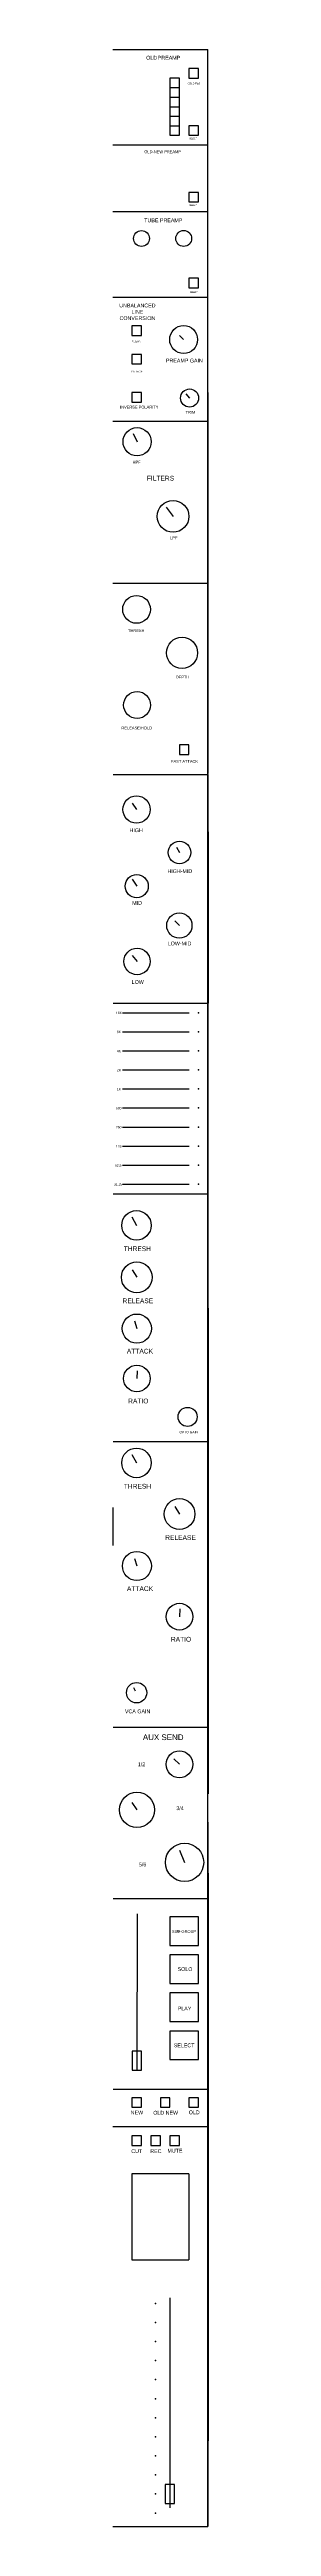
# Model space of a CAD drawing. Header units: inches. Extents: x 0 to 1600, y -1400 to 2600.
# Drawn here: x 800 to 900, y -1400 to 1200 of the extents above; entities that cross this region are included whole.
import ezdxf

# ---------------------------------------------------------------- set-up
doc = ezdxf.new("R2010")
doc.units = ezdxf.units.IN
doc.header["$MEASUREMENT"] = 0
doc.layers.get('0').update_dxf_attribs({"lineweight": 25, "true_color": 0xffffff})
doc.styles.add('textstyle116', font='')
doc.styles.add('textstyle131', font='')
doc.styles.add('textstyle149', font='')
doc.styles.add('textstyle16', font='')
doc.styles.add('textstyle165', font='')
doc.styles.add('textstyle181', font='')
doc.styles.add('textstyle213', font='')
doc.styles.add('textstyle228', font='')
doc.styles.add('textstyle245', font='')
doc.styles.add('textstyle260', font='')
doc.styles.add('textstyle277', font='')
doc.styles.add('textstyle292', font='')
doc.styles.add('textstyle309', font='')
doc.styles.add('textstyle324', font='')
doc.styles.add('textstyle340', font='')
doc.styles.add('textstyle356', font='')
doc.styles.add('textstyle37', font='')
doc.styles.add('textstyle372', font='')
doc.styles.add('textstyle387', font='')
doc.styles.add('textstyle403', font='')
doc.styles.add('textstyle420', font='')
doc.styles.add('textstyle435', font='')
doc.styles.add('textstyle452', font='')
doc.styles.add('textstyle468', font='')
doc.styles.add('textstyle48', font='')
doc.styles.add('textstyle484', font='')
doc.styles.add('textstyle5', font='')
doc.styles.add('textstyle500', font='')
doc.styles.add('textstyle516', font='')
doc.styles.add('textstyle532', font='')
doc.styles.add('textstyle548', font='')
doc.styles.add('textstyle564', font='')
doc.styles.add('textstyle580', font='')
doc.styles.add('textstyle596', font='')
doc.styles.add('textstyle612', font='')
doc.styles.add('textstyle627', font='')
doc.styles.add('textstyle644', font='')
doc.styles.add('textstyle660', font='')
doc.styles.add('textstyle676', font='')
doc.styles.add('textstyle69', font='')
doc.styles.add('textstyle692', font='')
doc.styles.add('textstyle709', font='')
doc.styles.add('textstyle724', font='')
doc.styles.add('textstyle740', font='')
doc.styles.add('textstyle755', font='')
doc.styles.add('textstyle772', font='')
doc.styles.add('textstyle789', font='')
doc.styles.add('textstyle805', font='')
doc.styles.add('textstyle821', font='')
doc.styles.add('textstyle836', font='')
doc.styles.add('textstyle84', font='')
doc.styles.add('textstyle852', font='')
doc.styles.add('textstyle868', font='')
doc.styles.add('textstyle884', font='')
doc.styles.add('textstyle899', font='')
doc.styles.add('textstyle920', font='')
doc.styles.add('textstyle936', font='')
doc.styles.add('textstyle953', font='')
doc.styles.add('textstyle99', font='')
doc.styles.get('textstyle116').set_extended_font_data('Liberation Sans')
doc.styles.get('textstyle131').set_extended_font_data('Liberation Sans')
doc.styles.get('textstyle149').set_extended_font_data('Liberation Sans')
doc.styles.get('textstyle16').set_extended_font_data('Liberation Sans')
doc.styles.get('textstyle165').set_extended_font_data('Liberation Sans')
doc.styles.get('textstyle181').set_extended_font_data('Liberation Sans')
doc.styles.get('textstyle213').set_extended_font_data('Liberation Sans')
doc.styles.get('textstyle228').set_extended_font_data('Liberation Sans')
doc.styles.get('textstyle245').set_extended_font_data('Liberation Sans')
doc.styles.get('textstyle260').set_extended_font_data('Liberation Sans')
doc.styles.get('textstyle277').set_extended_font_data('Liberation Sans')
doc.styles.get('textstyle292').set_extended_font_data('Liberation Sans')
doc.styles.get('textstyle309').set_extended_font_data('Liberation Sans')
doc.styles.get('textstyle324').set_extended_font_data('Liberation Sans')
doc.styles.get('textstyle340').set_extended_font_data('Liberation Sans')
doc.styles.get('textstyle356').set_extended_font_data('Liberation Sans')
doc.styles.get('textstyle37').set_extended_font_data('Liberation Sans')
doc.styles.get('textstyle372').set_extended_font_data('Liberation Sans')
doc.styles.get('textstyle387').set_extended_font_data('Liberation Sans')
doc.styles.get('textstyle403').set_extended_font_data('Liberation Sans')
doc.styles.get('textstyle420').set_extended_font_data('Liberation Sans')
doc.styles.get('textstyle435').set_extended_font_data('Liberation Sans')
doc.styles.get('textstyle452').set_extended_font_data('Liberation Sans')
doc.styles.get('textstyle468').set_extended_font_data('Liberation Sans')
doc.styles.get('textstyle48').set_extended_font_data('Liberation Sans')
doc.styles.get('textstyle484').set_extended_font_data('Liberation Sans')
doc.styles.get('textstyle5').set_extended_font_data('Liberation Sans')
doc.styles.get('textstyle500').set_extended_font_data('Liberation Sans')
doc.styles.get('textstyle516').set_extended_font_data('Liberation Sans')
doc.styles.get('textstyle532').set_extended_font_data('Liberation Sans')
doc.styles.get('textstyle548').set_extended_font_data('Liberation Sans')
doc.styles.get('textstyle564').set_extended_font_data('Liberation Sans')
doc.styles.get('textstyle580').set_extended_font_data('Liberation Sans')
doc.styles.get('textstyle596').set_extended_font_data('Liberation Sans')
doc.styles.get('textstyle612').set_extended_font_data('Liberation Sans')
doc.styles.get('textstyle627').set_extended_font_data('Liberation Sans')
doc.styles.get('textstyle644').set_extended_font_data('Liberation Sans')
doc.styles.get('textstyle660').set_extended_font_data('Liberation Sans')
doc.styles.get('textstyle676').set_extended_font_data('Liberation Sans')
doc.styles.get('textstyle69').set_extended_font_data('Liberation Sans')
doc.styles.get('textstyle692').set_extended_font_data('Liberation Sans')
doc.styles.get('textstyle709').set_extended_font_data('Liberation Sans')
doc.styles.get('textstyle724').set_extended_font_data('Liberation Sans')
doc.styles.get('textstyle740').set_extended_font_data('Liberation Sans')
doc.styles.get('textstyle755').set_extended_font_data('Liberation Sans')
doc.styles.get('textstyle772').set_extended_font_data('Liberation Sans')
doc.styles.get('textstyle789').set_extended_font_data('Liberation Sans')
doc.styles.get('textstyle805').set_extended_font_data('Liberation Sans')
doc.styles.get('textstyle821').set_extended_font_data('Liberation Sans')
doc.styles.get('textstyle836').set_extended_font_data('Liberation Sans')
doc.styles.get('textstyle84').set_extended_font_data('Liberation Sans')
doc.styles.get('textstyle852').set_extended_font_data('Liberation Sans')
doc.styles.get('textstyle868').set_extended_font_data('Liberation Sans')
doc.styles.get('textstyle884').set_extended_font_data('Liberation Sans')
doc.styles.get('textstyle899').set_extended_font_data('Liberation Sans')
doc.styles.get('textstyle920').set_extended_font_data('Liberation Sans')
doc.styles.get('textstyle936').set_extended_font_data('Liberation Sans')
doc.styles.get('textstyle953').set_extended_font_data('Liberation Sans')
doc.styles.get('textstyle99').set_extended_font_data('Liberation Sans')

msp = doc.modelspace()

# ---------------------------------------------------------------- linework, layer by layer
for p, q in [((800.2, 1200), (850.2, 1200)), ((850.2, 1200), (900.2, 1200)), ((900.2, 1100), (900.2, 1200)), ((900.2, -1400), (900.2, 1200)), ((860.2, 1170), (860.2, 1110)), ((870.2, 1170), (860.2, 1170)), ((870.2, 1110), (870.2, 1170)), ((880.2, 1180), (880.2, 1170)), ((890.2, 1180), (880.2, 1180)), ((880.2, 1170), (890.2, 1170)), ((890.2, 1170), (890.2, 1180)), ((860.2, 1160), (870.2, 1160)), ((860.2, 1150), (870.2, 1150)), ((860.2, 1140), (870.2, 1140)), ((860.2, 1130), (870.2, 1130)), ((860.2, 1120), (870.2, 1120)), ((880.2, 1120), (880.2, 1110)), ((890.2, 1120), (880.2, 1120)), ((890.2, 1110), (890.2, 1120)), ((800.2, 1100), (850.2, 1100)), ((850.2, 1100), (900.2, 1100)), ((860.2, 1110), (870.2, 1110)), ((880.2, 1110), (890.2, 1110)), ((900.2, 1030), (900.2, 1100)), ((880.2, 1050), (880.2, 1040)), ((890.2, 1050), (880.2, 1050)), ((880.2, 1040), (890.2, 1040)), ((890.2, 1040), (890.2, 1050)), ((800.2, 1030), (850.2, 1030)), ((850.2, 1030), (900.2, 1030)), ((900.2, 1000), (900.2, 1030)), ((900.2, 940), (900.2, 1000)), ((800.2, 940), (850.2, 940)), ((850.2, 940), (900.2, 940)), ((880.2, 960), (880.2, 950)), ((890.2, 960), (880.2, 960)), ((880.2, 950), (890.2, 950)), ((890.2, 950), (890.2, 960)), ((900.2, 840), (900.2, 940)), ((820.2, 910), (820.2, 900)), ((830.2, 910), (820.2, 910)), ((830.2, 900), (830.2, 910)), ((820.2, 900), (830.2, 900)), ((870.2, 900), (874.6, 895.6)), ((820.2, 880), (820.2, 870)), ((830.2, 880), (820.2, 880)), ((820.2, 870), (830.2, 870)), ((830.2, 870), (830.2, 880)), ((820.2, 840), (820.2, 830)), ((830.2, 840), (820.2, 840)), ((830.2, 830), (830.2, 840)), ((876.8, 838.7), (880.9, 834.2)), ((900.2, 840), (900.2, 440)), ((800.2, 810), (900.2, 810)), ((820.2, 830), (830.2, 830)), ((821.4, 797.1), (825.6, 788.3)), ((856.2, 719.7), (863.5, 710)), ((800.2, 640), (850.2, 640)), ((850.2, 640), (900.2, 640)), ((870.2, 470), (870.2, 460)), ((880.2, 470), (870.2, 470)), ((880.2, 460), (880.2, 470)), ((870.2, 460), (880.2, 460)), ((800.3, 439), (850.3, 439)), ((850.3, 439), (900.2, 439)), ((900.3, 379), (900.3, 439)), ((820.3, 409), (825, 402.3)), ((900.3, 379), (900.3, 199)), ((867.1, 362.6), (870.3, 357.1)), ((820.3, 329), (825.2, 321.8)), ((865.2, 285.4), (870.1, 280.5)), ((820.3, 249), (825.5, 242.8)), ((800.3, 199), (850.3, 199)), ((810.3, 189), (840.3, 189)), ((840.3, 189), (880.3, 189)), ((850.3, 199), (900.2, 199)), ((900.3, -1), (900.3, 199)), ((810.3, 169), (840.3, 169)), ((840.3, 169), (880.3, 169)), ((810.3, 149), (840.3, 149)), ((840.3, 149), (880.3, 149)), ((810.3, 129), (840.3, 129)), ((810.3, 109), (840.3, 109)), ((840.3, 129), (880.3, 129)), ((840.3, 109), (880.3, 109)), ((810.3, 89), (840.3, 89)), ((840.3, 89), (880.3, 89)), ((810.3, 69), (840.3, 69)), ((840.3, 69), (880.3, 69)), ((810.3, 49), (840.3, 49)), ((810.3, 29), (840.3, 29)), ((840.3, 49), (880.3, 49)), ((840.3, 29), (880.3, 29)), ((810.3, 9), (840.3, 9)), ((840.3, 9), (880.3, 9)), ((800.3, -1), (850.3, -1)), ((800.3, -1), (850.3, -1)), ((819.9, -25.3), (824.9, -34.3)), ((850.3, -1), (850.3, -1)), ((850.3, -1), (900.2, -1)), ((900.3, -81), (900.3, -1)), ((820.3, -81), (825.3, -88.8)), ((900.3, -111), (900.3, -81)), ((900.3, -121), (900.3, -101)), ((900.3, -121), (900.3, -451)), ((822.7, -134.5), (825.3, -142.6)), ((825.8, -186.8), (825.3, -195)), ((800.3, -261), (850.3, -261)), ((820, -274.6), (824.9, -283.6)), ((850.3, -261), (900.2, -261)), ((800.3, -360.3), (800.3, -330.3)), ((865.2, -329.5), (870.3, -337.3)), ((800.3, -370.3), (800.3, -350.3)), ((822.7, -383.8), (825.4, -391.8)), ((870.7, -436.8), (870.3, -445)), ((900.3, -451), (900.3, -561)), ((821.8, -519.3), (823.7, -523)), ((800.3, -561), (850.3, -561)), ((850.3, -561), (900.2, -561)), ((900.3, -561), (900.3, -631)), ((864.4, -594.3), (870.2, -600)), ((820.2, -640), (825.4, -647.8)), ((899.8, -633.7), (900.3, -741)), ((870.2, -690), (875.6, -702.9)), ((800.3, -741), (850.3, -741)), ((850.3, -741), (900.2, -741)), ((900.3, -741), (900.3, -941)), ((825.6, -757), (825.3, -921.1)), ((890.2, -760), (860.2, -760)), ((860.2, -760), (860.2, -790)), ((890.2, -790), (890.2, -760)), ((860.2, -790), (890.2, -790)), ((890.2, -800), (860.2, -800)), ((860.2, -800), (860.2, -830)), ((890.2, -830), (890.2, -800)), ((860.2, -830), (890.2, -830)), ((890.2, -840), (860.2, -840)), ((860.2, -840), (860.2, -870)), ((890.2, -870), (890.2, -840)), ((860.2, -870), (890.2, -870)), ((860.2, -880), (860.2, -910)), ((890.2, -880), (860.2, -880)), ((890.2, -910), (890.2, -880)), ((830.3, -901), (820.3, -901)), ((820.3, -901), (820.3, -911)), ((830.3, -921), (830.3, -901)), ((860.2, -910), (890.2, -910)), ((820.3, -911), (820.3, -921)), ((820.3, -921), (830.3, -921)), ((800.3, -941), (850.3, -941)), ((820.2, -950), (820.2, -960)), ((830.2, -950), (820.2, -950)), ((820.2, -960), (830.2, -960)), ((830.2, -960), (830.2, -950)), ((850.2, -950), (850.2, -960)), ((860.2, -950), (850.2, -950)), ((850.2, -960), (860.2, -960)), ((850.3, -941), (850.3, -941)), ((850.3, -941), (900.2, -941)), ((860.2, -960), (860.2, -950)), ((880.2, -950), (880.2, -960)), ((890.2, -950), (880.2, -950)), ((880.2, -960), (890.2, -960)), ((890.2, -960), (890.2, -950)), ((900.3, -941), (900.3, -1221)), ((800.2, -980), (900.2, -980)), ((820.2, -990), (820.2, -1000)), ((830.2, -990), (820.2, -990)), ((820.2, -1000), (830.2, -1000)), ((830.2, -1000), (830.2, -990)), ((840.2, -990), (840.2, -1000)), ((850.2, -990), (840.2, -990)), ((840.2, -1000), (850.2, -1000)), ((850.2, -1000), (850.2, -990)), ((860.2, -990), (860.2, -1000)), ((870.2, -990), (860.2, -990)), ((860.2, -1000), (870.2, -1000)), ((870.2, -1000), (870.2, -990)), ((880.2, -1030), (820.2, -1030)), ((820.2, -1030), (820.2, -1120)), ((880.2, -1030), (880.2, -1120)), ((820.2, -1120), (880.2, -1120)), ((860.2, -1160), (860.2, -1380.5)), ((900.3, -1221), (900.2, -1400)), ((855, -1355.9), (855, -1375.9)), ((865, -1355.9), (855, -1355.9)), ((855, -1375.9), (865, -1375.9)), ((865, -1375.9), (865, -1355.9)), ((800.2, -1400), (900.2, -1400))]:
    msp.add_line(p, q)
for centre, radius in [((830.2, 1001.7), 8.34), ((874.7, 1001.7), 8.35), ((874.6, 895.6), 14.7), ((880.9, 834.2), 9.49), ((825.6, 788.3), 14.8), ((863.5, 710), 16.7), ((825, 612.3), 14.6), ((872.9, 566.7), 16.4), ((825.6, 511.9), 14.2), ((825, 402.3), 14.3), ((870.3, 357.1), 11.9), ((825.2, 321.8), 12.2), ((870.1, 280.5), 13.3), ((825.5, 242.8), 13.9), ((824.9, -34.3), 15.5), ((825.3, -88.8), 16.2), ((825.3, -142.6), 15.3), ((825.3, -195), 14), ((878.8, -235.3), 10), ((824.9, -283.6), 15.5), ((870.3, -337.3), 16.2), ((825.4, -391.8), 15.3), ((870.3, -445), 14), ((825.1, -524.8), 10.7), ((870.2, -600), 14.1), ((825.4, -647.8), 18.5), ((875.6, -702.9), 20.1)]:
    msp.add_circle(centre, radius)
for p in [(890.3, 189), (890.3, 169), (890.3, 149), (890.3, 129), (890.3, 109), (890.3, 89), (890.3, 69), (890.3, 49), (890.3, 29), (890.3, 9), (845, -1165.9), (845, -1185.9), (845, -1205.9), (845, -1225.9), (845, -1245.9), (845, -1265.9), (845, -1285.9), (845, -1305.9), (845, -1325.9), (845, -1345.9), (845, -1365.9), (845, -1385.9)]:
    msp.add_point(p)

# ---------------------------------------------------------------- texts
at = {"char_height": 1}
for s, insert, attachment_point, style in [('\\C7;\\H4;OLD\\H2; \\H4;PREAMP', (853.1, 1191.4), 5, 'textstyle228'), ('\\C7;\\H2;-20dB Pad', (885.1, 1164.5), 5, 'textstyle213'), ('\\C7;\\H3;OLD-NEW PREAMP', (852.5, 1092.7), 5, 'textstyle69'), ('\\C7;\\H1.5;SELECT', (884.6, 1106.6), 5, 'textstyle868'), ('\\C7;\\H4;TUBE PREAMP', (853.2, 1020.7), 5, 'textstyle899'), ('\\C7;\\H1.5;SELECT', (884.6, 1036.6), 5, 'textstyle852'), ('\\C7;\\H1.5;SELECT', (885.2, 945.3), 5, 'textstyle884'), ('\\C7;\\H4;UNBALANCED\\PLINE \\PCONVERSION', (825.9, 924.7), 5, 'textstyle709'), ('\\C7;\\H2;CLEAN', (825, 893.8), 5, 'textstyle740'), ('\\C7;\\H2;VINTAGE', (825.2, 862), 5, 'textstyle755'), ('\\C7;\\H4;PREAMP GAIN', (856, 875.5), 1, 'textstyle340'), ('\\C7;\\H3;INVERSE POLARITY', (807.7, 826.2), 1, 'textstyle309'), ('\\C7;\\H3;TRIM', (876.6, 820.7), 1, 'textstyle356'), ('\\C7;\\H3;HPF', (825.1, 766.9), 5, 'textstyle181'), ('\\C7;\\H5;FILTERS', (850.2, 750), 5, 'textstyle165'), ('\\C7;\\H3;LPF', (864.2, 687.5), 5, 'textstyle149'), ('\\C7;\\H3;THRESH', (824.7, 590), 5, 'textstyle84'), ('\\C7;\\H3;DEPTH', (873.5, 541.3), 5, 'textstyle99'), ('\\C7;\\H3;RELEASE/HOLD', (825.2, 487.8), 5, 'textstyle131'), ('\\C7;\\H3;FAST ATTACK', (875.6, 452.8), 5, 'textstyle116'), ('\\C7;\\H4;HIGH', (824.6, 380.5), 5, 'textstyle772'), ('\\C7;\\H4;HIGH-MID', (870.6, 337.5), 5, 'textstyle805'), ('\\C7;\\H4;MID', (825.6, 304.2), 5, 'textstyle789'), ('\\C7;\\H4;LOW-MID', (870.3, 261.6), 5, 'textstyle836'), ('\\C7;\\H4;LOW', (826.3, 221.2), 5, 'textstyle821'), ('\\C7;\\H2.5;16K', (803.3, 190), 1, 'textstyle627'), ('\\C7;\\H2.5;8K', (804.3, 170), 1, 'textstyle660'), ('\\C7;\\H2.5;4K', (804.3, 150), 1, 'textstyle644'), ('\\C7;\\H2.5;2K', (804.3, 130), 1, 'textstyle692'), ('\\C7;\\H2.5;1K', (804.3, 110), 1, 'textstyle676'), ('\\C7;\\H2.5;500', (803.3, 90), 1, 'textstyle564'), ('\\C7;\\H2.5;250', (803.3, 70), 1, 'textstyle548'), ('\\C7;\\H2.5;62.5', (802.3, 30), 1, 'textstyle580'), ('\\C7;\\H2.5;125', (803.3, 50), 1, 'textstyle596'), ('\\C7;\\H2.5;31.25', (801.3, 10), 1, 'textstyle612'), ('\\H5;THRESH', (811.5, -56.3), 1, 'textstyle468'), ('\\H5;RELEASE', (810.3, -111), 1, 'textstyle500'), ('\\H5;ATTACK', (814.8, -163.8), 1, 'textstyle532'), ('\\H5;RATIO', (816.2, -216.1), 1, 'textstyle420'), ('\\C7;\\H2.5;OPTO GAIN', (870.2, -250), 1, 'textstyle724'), ('\\H5;THRESH', (811.6, -305.6), 1, 'textstyle435'), ('\\H5;RELEASE', (855.2, -359.5), 1, 'textstyle452'), ('\\H5;ATTACK', (814.9, -413.1), 1, 'textstyle484'), ('\\H5;RATIO', (861.2, -466.2), 1, 'textstyle516'), ('\\C7;\\H4;VCA GAIN', (812.8, -542.4), 1, 'textstyle324'), ('\\C7;\\H6;AUX SEND', (853.1, -571.6), 5, 'textstyle245'), ('\\C7;\\H4;1/2', (830.2, -600), 5, 'textstyle277'), ('\\C7;\\H4;3/4', (870.8, -646.1), 5, 'textstyle292'), ('\\C7;\\H4;5/6', (831.4, -705.2), 5, 'textstyle260'), ('\\C2;\\H3;SUB-GROUP', (862.3, -773.9), 1, 'textstyle403'), ('\\C6;\\H4;SOLO', (868.3, -812.9), 1, 'textstyle387'), ('\\C7;\\H4;PLAY', (868.4, -854.3), 1, 'textstyle16'), ('\\C4;\\H4;SELECT', (864.2, -893), 1, 'textstyle372'), ('\\C7;\\H4;NEW', (818.9, -963.5), 1, 'textstyle920'), ('\\C7;\\H4;OLD NEW', (842.6, -963.7), 1, 'textstyle936'), ('\\C7;\\H4;OLD', (880, -963.3), 1, 'textstyle953'), ('\\C7;\\H4;CUT', (819.5, -1004), 1, 'textstyle5'), ('\\C7;\\H4;REC', (839.5, -1004), 1, 'textstyle37'), ('\\C7;\\H4;MUTE', (857.5, -1003.6), 1, 'textstyle48')]:
    msp.add_mtext(s, dxfattribs=dict(at, insert=insert, attachment_point=attachment_point, style=style))

doc.saveas('drawing.dxf')
